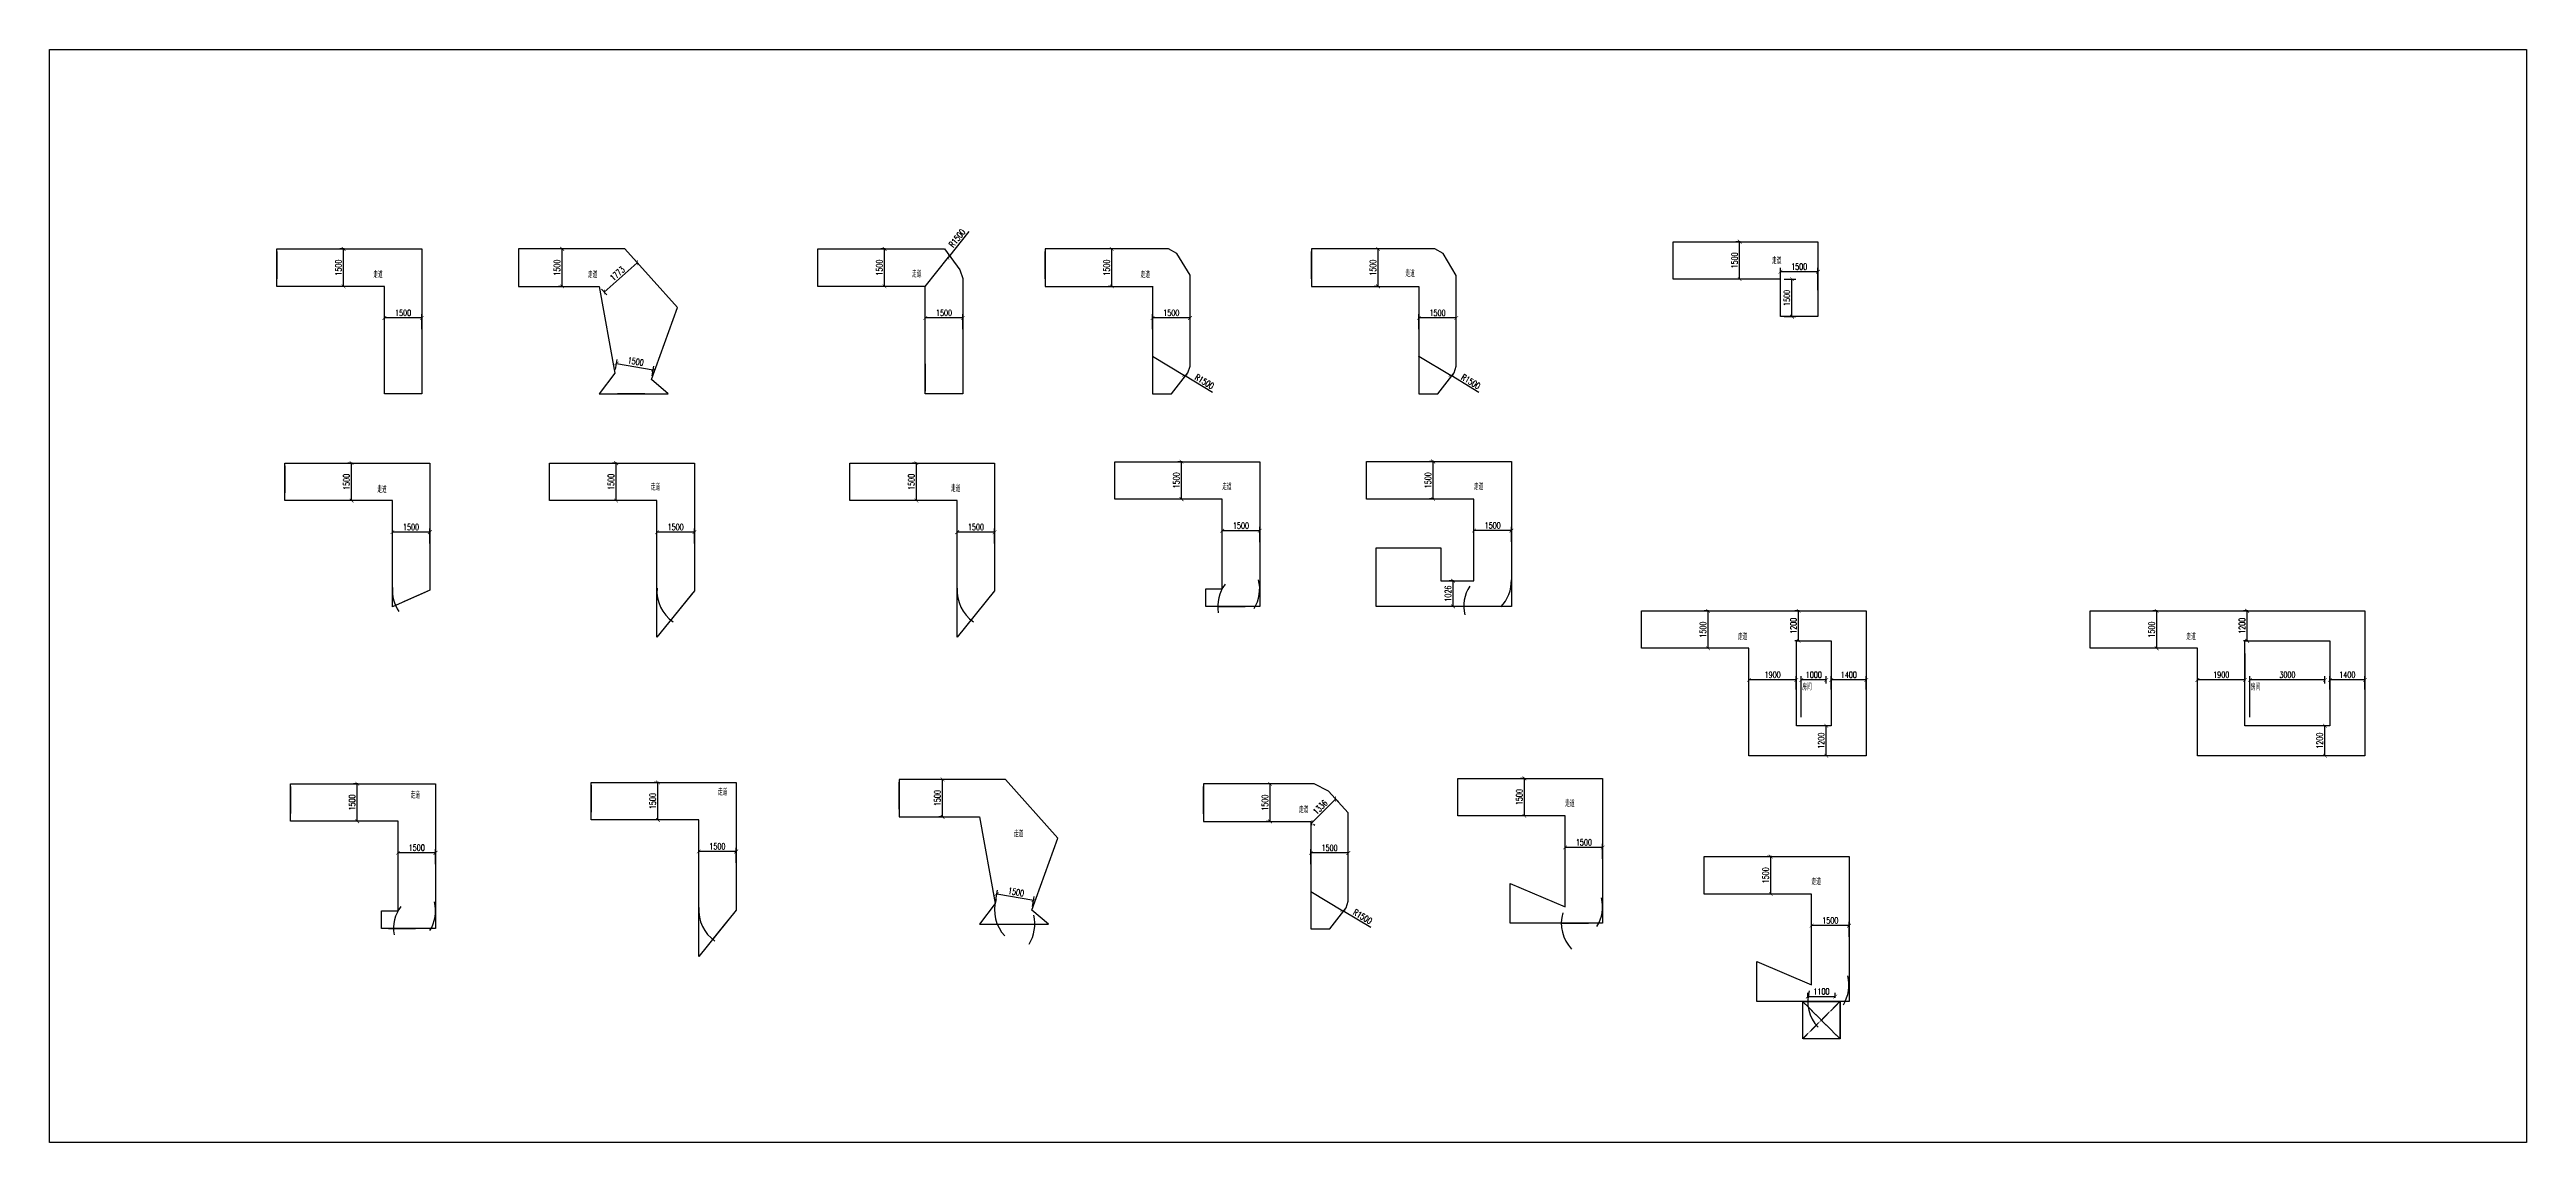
# Model space of a CAD drawing. Header units: millimetres. Extents: x -39580 to 198652, y -46837 to 40673.
# Drawn here: x -39580 to 59550, y -3082 to 40673 of the extents above; entities that cross this region are included whole.
import ezdxf

# ---------------------------------------------------------------- set-up
doc = ezdxf.new("R2010")
doc.units = ezdxf.units.MM
doc.header["$LTSCALE"] = 10
doc.header["$PDMODE"] = 35
doc.linetypes.add('HIDDEN', pattern=[0.375, 0.25, -0.125])
doc.layers.get('Defpoints').update_dxf_attribs({"color": 140})
for name, color, linetype in [('DOOR', 41, 'Continuous'), ('WALL', 7, 'Continuous'), ('图层4', 8, 'Continuous')]:
    doc.layers.add(name, color=color, linetype=linetype)
doc.styles.add('Annotative', font='romans.shx', dxfattribs={"width": 0.75, "bigfont": 'gbcbig.shx'})
doc.styles.add('Arch-Dim', font='romans.shx', dxfattribs={"width": 0.75, "bigfont": 'gbcbig.shx'})
doc.dimstyles.new('Annotative', dxfattribs={"dimscale": 100, "dimtxt": 2.5, "dimasz": 1.5, "dimexe": 1.5, "dimexo": 1.5, "dimgap": 0.8, "dimtad": 1, "dimdec": 0, "dimzin": 3, "dimdsep": 46, "dimtxsty": 'Arch-Dim', "dimblk": 'ARCHTICK', "dimcen": 2.5, "dimazin": 2, "dimtfac": 0.75, "dimtdec": 0, "dimtix": 1, "dimtmove": 2, "dimatfit": 3, "dimfxl": 1, "dimtolj": 1, "dimtzin": 0, "dimarcsym": 0})

msp = doc.modelspace()

# ---------------------------------------------------------------- texts
at = {"style": 'Annotative', "width": 0.75}
for s, p in [('走道', (-26621.3, 31532.4)), ('走道', (-18032.1, 31532.4)), ('走道', (-5063.3, 31553.9)), ('走道', (4085.3, 31531.7)), ('走道', (14684.8, 31578.1)), ('走道', (29355.8, 32089.9)), ('走道', (-26460.7, 22929)), ('走道', (-15518.5, 23025.1)), ('走道', (-3501.8, 22970.5)), ('走道', (7352.9, 23039.9)), ('走道', (17426.6, 23045.9)), ('走道', (27986.7, 17041.2)), ('走道', (45940.4, 17041.2)), ('房间', (30566, 15021.7)), ('房间', (48519.7, 15021.7)), ('走道', (-25128.2, 10693.1)), ('走道', (-12835, 10814.5)), ('走道', (10418.7, 10111.3)), ('走道', (21075.9, 10359.9)), ('走道', (-988.6, 9143.6)), ('走道', (30937.6, 7232.4))]:
    msp.add_text(s, height=250, dxfattribs=at).set_placement(p)

# ---------------------------------------------------------------- blocks, each defined once
blk = doc.blocks.new('_ArchTick')
at = {"color": 0, "linetype": 'ByBlock', "const_width": 0.15}
blk.add_lwpolyline([(-0.5, -0.5), (0.5, 0.5)], dxfattribs=at)
blk = doc.blocks.new('*D22')
at = {"color": 0, "lineweight": -2, "transparency": 16777216}
for p, q in [((-26179, 29475), (-26179, 30077)), ((-24679, 29927), (-26179, 29927)), ((-24679, 29475), (-24679, 30077))]:
    blk.add_line(p, q, dxfattribs=at)
at = {"layer": 'Defpoints', "color": 0, "transparency": 16777216}
for p in [(-26179, 29927), (-26179, 29325), (-24679, 29325)]:
    blk.add_point(p, dxfattribs=at)
at = {"color": 0, "lineweight": -2, "transparency": 16777216, "xscale": 150, "yscale": 150, "zscale": 150, "rotation": 180}
blk.add_blockref('_ArchTick', (-26179, 29927), dxfattribs=at)
at = {"color": 0, "lineweight": -2, "transparency": 16777216, "xscale": 150, "yscale": 150, "zscale": 150}
blk.add_blockref('_ArchTick', (-24679, 29927), dxfattribs=at)
at = {"color": 0, "transparency": 16777216, "insert": (-25429, 30132), "char_height": 250, "attachment_point": 5, "style": 'Arch-Dim'}
blk.add_mtext('\\A1;1500', dxfattribs=at)
blk = doc.blocks.new('*D23')
at = {"color": 0, "lineweight": -2, "transparency": 16777216}
for p, q in [((-27788, 32692), (-27961, 32692)), ((-27811, 31192), (-27811, 32692)), ((-27788, 31192), (-27961, 31192))]:
    blk.add_line(p, q, dxfattribs=at)
at = {"layer": 'Defpoints', "color": 0, "transparency": 16777216}
for p in [(-27811, 32692), (-27638, 32692), (-27638, 31192)]:
    blk.add_point(p, dxfattribs=at)
at = {"color": 0, "lineweight": -2, "transparency": 16777216, "xscale": 150, "yscale": 150, "zscale": 150}
for p, rotation in [((-27811, 32692), 90), ((-27811, 31192), 270)]:
    blk.add_blockref('_ArchTick', p, dxfattribs=dict(at, rotation=rotation))
at = {"color": 0, "transparency": 16777216, "insert": (-28016, 31942), "char_height": 250, "attachment_point": 5, "rotation": 90, "style": 'Arch-Dim'}
blk.add_mtext('\\A1;1500', dxfattribs=at)
blk = doc.blocks.new('*D7')
at = {"color": 0, "lineweight": -2, "transparency": 16777216}
for p, q in [((-4530, 29475), (-4530, 30077)), ((-3030, 29927), (-4530, 29927)), ((-3030, 29475), (-3030, 30077))]:
    blk.add_line(p, q, dxfattribs=at)
at = {"layer": 'Defpoints', "color": 0, "transparency": 16777216}
for p in [(-4530, 29927), (-4530, 29325), (-3030, 29325)]:
    blk.add_point(p, dxfattribs=at)
at = {"color": 0, "lineweight": -2, "transparency": 16777216, "xscale": 150, "yscale": 150, "zscale": 150, "rotation": 180}
blk.add_blockref('_ArchTick', (-4530, 29927), dxfattribs=at)
at = {"color": 0, "lineweight": -2, "transparency": 16777216, "xscale": 150, "yscale": 150, "zscale": 150}
blk.add_blockref('_ArchTick', (-3030, 29927), dxfattribs=at)
at = {"color": 0, "transparency": 16777216, "insert": (-3780, 30132), "char_height": 250, "attachment_point": 5, "style": 'Arch-Dim'}
blk.add_mtext('\\A1;1500', dxfattribs=at)
blk = doc.blocks.new('*D8')
at = {"color": 0, "lineweight": -2, "transparency": 16777216}
for p, q in [((-6139, 32692), (-6312, 32692)), ((-6162, 31192), (-6162, 32692)), ((-6139, 31192), (-6312, 31192))]:
    blk.add_line(p, q, dxfattribs=at)
at = {"layer": 'Defpoints', "color": 0, "transparency": 16777216}
for p in [(-6162, 32692), (-5989, 32692), (-5989, 31192)]:
    blk.add_point(p, dxfattribs=at)
at = {"color": 0, "lineweight": -2, "transparency": 16777216, "xscale": 150, "yscale": 150, "zscale": 150}
for p, rotation in [((-6162, 32692), 90), ((-6162, 31192), 270)]:
    blk.add_blockref('_ArchTick', p, dxfattribs=dict(at, rotation=rotation))
at = {"color": 0, "transparency": 16777216, "insert": (-6367, 31942), "char_height": 250, "attachment_point": 5, "rotation": 90, "style": 'Arch-Dim'}
blk.add_mtext('\\A1;1500', dxfattribs=at)
blk = doc.blocks.new('*D9')
at = {"color": 0, "lineweight": -2, "transparency": 16777216}
for p, q in [((15220, 29474), (15220, 30076)), ((16720, 29926), (15220, 29926)), ((16720, 29474), (16720, 30076))]:
    blk.add_line(p, q, dxfattribs=at)
at = {"layer": 'Defpoints', "color": 0, "transparency": 16777216}
for p in [(15220, 29926), (15220, 29324), (16720, 29324)]:
    blk.add_point(p, dxfattribs=at)
at = {"color": 0, "lineweight": -2, "transparency": 16777216, "xscale": 150, "yscale": 150, "zscale": 150, "rotation": 180}
blk.add_blockref('_ArchTick', (15220, 29926), dxfattribs=at)
at = {"color": 0, "lineweight": -2, "transparency": 16777216, "xscale": 150, "yscale": 150, "zscale": 150}
blk.add_blockref('_ArchTick', (16720, 29926), dxfattribs=at)
at = {"color": 0, "transparency": 16777216, "insert": (15970, 30131), "char_height": 250, "attachment_point": 5, "style": 'Arch-Dim'}
blk.add_mtext('\\A1;1500', dxfattribs=at)
blk = doc.blocks.new('*D10')
at = {"color": 0, "lineweight": -2, "transparency": 16777216}
for p, q in [((13611, 32691), (13438, 32691)), ((13588, 31191), (13588, 32691)), ((13611, 31191), (13438, 31191))]:
    blk.add_line(p, q, dxfattribs=at)
at = {"layer": 'Defpoints', "color": 0, "transparency": 16777216}
for p in [(13588, 32691), (13761, 32691), (13761, 31191)]:
    blk.add_point(p, dxfattribs=at)
at = {"color": 0, "lineweight": -2, "transparency": 16777216, "xscale": 150, "yscale": 150, "zscale": 150}
for p, rotation in [((13588, 32691), 90), ((13588, 31191), 270)]:
    blk.add_blockref('_ArchTick', p, dxfattribs=dict(at, rotation=rotation))
at = {"color": 0, "transparency": 16777216, "insert": (13383, 31941), "char_height": 250, "attachment_point": 5, "rotation": 90, "style": 'Arch-Dim'}
blk.add_mtext('\\A1;1500', dxfattribs=at)
blk = doc.blocks.new('*D11')
at = {"color": 0, "lineweight": -2, "transparency": 16777216}
for p, q in [((4564, 29475), (4564, 30077)), ((6064, 29927), (4564, 29927)), ((6064, 29475), (6064, 30077))]:
    blk.add_line(p, q, dxfattribs=at)
at = {"layer": 'Defpoints', "color": 0, "transparency": 16777216}
for p in [(4564, 29927), (4564, 29325), (6064, 29325)]:
    blk.add_point(p, dxfattribs=at)
at = {"color": 0, "lineweight": -2, "transparency": 16777216, "xscale": 150, "yscale": 150, "zscale": 150, "rotation": 180}
blk.add_blockref('_ArchTick', (4564, 29927), dxfattribs=at)
at = {"color": 0, "lineweight": -2, "transparency": 16777216, "xscale": 150, "yscale": 150, "zscale": 150}
blk.add_blockref('_ArchTick', (6064, 29927), dxfattribs=at)
at = {"color": 0, "transparency": 16777216, "insert": (5314, 30132), "char_height": 250, "attachment_point": 5, "style": 'Arch-Dim'}
blk.add_mtext('\\A1;1500', dxfattribs=at)
blk = doc.blocks.new('*D12')
at = {"color": 0, "lineweight": -2, "transparency": 16777216}
for p, q in [((2955, 32692), (2782, 32692)), ((2932, 31192), (2932, 32692)), ((2955, 31192), (2782, 31192))]:
    blk.add_line(p, q, dxfattribs=at)
at = {"layer": 'Defpoints', "color": 0, "transparency": 16777216}
for p in [(2932, 32692), (3105, 32692), (3105, 31192)]:
    blk.add_point(p, dxfattribs=at)
at = {"color": 0, "lineweight": -2, "transparency": 16777216, "xscale": 150, "yscale": 150, "zscale": 150}
for p, rotation in [((2932, 32692), 90), ((2932, 31192), 270)]:
    blk.add_blockref('_ArchTick', p, dxfattribs=dict(at, rotation=rotation))
at = {"color": 0, "transparency": 16777216, "insert": (2727, 31942), "char_height": 250, "attachment_point": 5, "rotation": 90, "style": 'Arch-Dim'}
blk.add_mtext('\\A1;1500', dxfattribs=at)
blk = doc.blocks.new('*D13')
at = {"color": 0, "lineweight": -2, "transparency": 16777216}
for p, q in [((-25860, 20897), (-25860, 21499)), ((-24360, 21349), (-25860, 21349)), ((-24360, 20897), (-24360, 21499))]:
    blk.add_line(p, q, dxfattribs=at)
at = {"layer": 'Defpoints', "color": 0, "transparency": 16777216}
for p in [(-25860, 21349), (-25860, 20747), (-24360, 20747)]:
    blk.add_point(p, dxfattribs=at)
at = {"color": 0, "lineweight": -2, "transparency": 16777216, "xscale": 150, "yscale": 150, "zscale": 150, "rotation": 180}
blk.add_blockref('_ArchTick', (-25860, 21349), dxfattribs=at)
at = {"color": 0, "lineweight": -2, "transparency": 16777216, "xscale": 150, "yscale": 150, "zscale": 150}
blk.add_blockref('_ArchTick', (-24360, 21349), dxfattribs=at)
at = {"color": 0, "transparency": 16777216, "insert": (-25110, 21554), "char_height": 250, "attachment_point": 5, "style": 'Arch-Dim'}
blk.add_mtext('\\A1;1500', dxfattribs=at)
blk = doc.blocks.new('*D14')
at = {"color": 0, "lineweight": -2, "transparency": 16777216}
for p, q in [((-27469, 24114), (-27642, 24114)), ((-27492, 22614), (-27492, 24114)), ((-27469, 22614), (-27642, 22614))]:
    blk.add_line(p, q, dxfattribs=at)
at = {"layer": 'Defpoints', "color": 0, "transparency": 16777216}
for p in [(-27492, 24114), (-27319, 24114), (-27319, 22614)]:
    blk.add_point(p, dxfattribs=at)
at = {"color": 0, "lineweight": -2, "transparency": 16777216, "xscale": 150, "yscale": 150, "zscale": 150}
for p, rotation in [((-27492, 24114), 90), ((-27492, 22614), 270)]:
    blk.add_blockref('_ArchTick', p, dxfattribs=dict(at, rotation=rotation))
at = {"color": 0, "transparency": 16777216, "insert": (-27697, 23364), "char_height": 250, "attachment_point": 5, "rotation": 90, "style": 'Arch-Dim'}
blk.add_mtext('\\A1;1500', dxfattribs=at)
blk = doc.blocks.new('*D15')
at = {"color": 0, "lineweight": -2, "transparency": 16777216}
for p, q in [((-15272, 20897), (-15272, 21499)), ((-13772, 21349), (-15272, 21349)), ((-13772, 20897), (-13772, 21499))]:
    blk.add_line(p, q, dxfattribs=at)
at = {"layer": 'Defpoints', "color": 0, "transparency": 16777216}
for p in [(-15272, 21349), (-15272, 20747), (-13772, 20747)]:
    blk.add_point(p, dxfattribs=at)
at = {"color": 0, "lineweight": -2, "transparency": 16777216, "xscale": 150, "yscale": 150, "zscale": 150, "rotation": 180}
blk.add_blockref('_ArchTick', (-15272, 21349), dxfattribs=at)
at = {"color": 0, "lineweight": -2, "transparency": 16777216, "xscale": 150, "yscale": 150, "zscale": 150}
blk.add_blockref('_ArchTick', (-13772, 21349), dxfattribs=at)
at = {"color": 0, "transparency": 16777216, "insert": (-14522, 21554), "char_height": 250, "attachment_point": 5, "style": 'Arch-Dim'}
blk.add_mtext('\\A1;1500', dxfattribs=at)
blk = doc.blocks.new('*D16')
at = {"color": 0, "lineweight": -2, "transparency": 16777216}
for p, q in [((-16881, 24114), (-17054, 24114)), ((-16904, 22614), (-16904, 24114)), ((-16881, 22614), (-17054, 22614))]:
    blk.add_line(p, q, dxfattribs=at)
at = {"layer": 'Defpoints', "color": 0, "transparency": 16777216}
for p in [(-16904, 24114), (-16731, 24114), (-16731, 22614)]:
    blk.add_point(p, dxfattribs=at)
at = {"color": 0, "lineweight": -2, "transparency": 16777216, "xscale": 150, "yscale": 150, "zscale": 150}
for p, rotation in [((-16904, 24114), 90), ((-16904, 22614), 270)]:
    blk.add_blockref('_ArchTick', p, dxfattribs=dict(at, rotation=rotation))
at = {"color": 0, "transparency": 16777216, "insert": (-17109, 23364), "char_height": 250, "attachment_point": 5, "rotation": 90, "style": 'Arch-Dim'}
blk.add_mtext('\\A1;1500', dxfattribs=at)
blk = doc.blocks.new('*D24')
at = {"color": 0, "lineweight": -2, "transparency": 16777216}
for p, q in [((-3256, 20897), (-3256, 21499)), ((-1756, 21349), (-3256, 21349)), ((-1756, 20897), (-1756, 21499))]:
    blk.add_line(p, q, dxfattribs=at)
at = {"layer": 'Defpoints', "color": 0, "transparency": 16777216}
for p in [(-3256, 21349), (-3256, 20747), (-1756, 20747)]:
    blk.add_point(p, dxfattribs=at)
at = {"color": 0, "lineweight": -2, "transparency": 16777216, "xscale": 150, "yscale": 150, "zscale": 150, "rotation": 180}
blk.add_blockref('_ArchTick', (-3256, 21349), dxfattribs=at)
at = {"color": 0, "lineweight": -2, "transparency": 16777216, "xscale": 150, "yscale": 150, "zscale": 150}
blk.add_blockref('_ArchTick', (-1756, 21349), dxfattribs=at)
at = {"color": 0, "transparency": 16777216, "insert": (-2506, 21554), "char_height": 250, "attachment_point": 5, "style": 'Arch-Dim'}
blk.add_mtext('\\A1;1500', dxfattribs=at)
blk = doc.blocks.new('*D25')
at = {"color": 0, "lineweight": -2, "transparency": 16777216}
for p, q in [((-4865, 24114), (-5038, 24114)), ((-4888, 22614), (-4888, 24114)), ((-4865, 22614), (-5038, 22614))]:
    blk.add_line(p, q, dxfattribs=at)
at = {"layer": 'Defpoints', "color": 0, "transparency": 16777216}
for p in [(-4888, 24114), (-4715, 24114), (-4715, 22614)]:
    blk.add_point(p, dxfattribs=at)
at = {"color": 0, "lineweight": -2, "transparency": 16777216, "xscale": 150, "yscale": 150, "zscale": 150}
for p, rotation in [((-4888, 24114), 90), ((-4888, 22614), 270)]:
    blk.add_blockref('_ArchTick', p, dxfattribs=dict(at, rotation=rotation))
at = {"color": 0, "transparency": 16777216, "insert": (-5093, 23364), "char_height": 250, "attachment_point": 5, "rotation": 90, "style": 'Arch-Dim'}
blk.add_mtext('\\A1;1500', dxfattribs=at)
blk = doc.blocks.new('*D26')
at = {"color": 0, "lineweight": -2, "transparency": 16777216}
for p, q in [((-13600, 8116), (-13600, 8718)), ((-12100, 8568), (-13600, 8568)), ((-12100, 8116), (-12100, 8718))]:
    blk.add_line(p, q, dxfattribs=at)
at = {"layer": 'Defpoints', "color": 0, "transparency": 16777216}
for p in [(-13600, 8568), (-13600, 7966), (-12100, 7966)]:
    blk.add_point(p, dxfattribs=at)
at = {"color": 0, "lineweight": -2, "transparency": 16777216, "xscale": 150, "yscale": 150, "zscale": 150, "rotation": 180}
blk.add_blockref('_ArchTick', (-13600, 8568), dxfattribs=at)
at = {"color": 0, "lineweight": -2, "transparency": 16777216, "xscale": 150, "yscale": 150, "zscale": 150}
blk.add_blockref('_ArchTick', (-12100, 8568), dxfattribs=at)
at = {"color": 0, "transparency": 16777216, "insert": (-12850, 8773), "char_height": 250, "attachment_point": 5, "style": 'Arch-Dim'}
blk.add_mtext('\\A1;1500', dxfattribs=at)
blk = doc.blocks.new('*D27')
at = {"color": 0, "lineweight": -2, "transparency": 16777216}
for p, q in [((-15209, 11333), (-15382, 11333)), ((-15232, 9833), (-15232, 11333)), ((-15209, 9833), (-15382, 9833))]:
    blk.add_line(p, q, dxfattribs=at)
at = {"layer": 'Defpoints', "color": 0, "transparency": 16777216}
for p in [(-15232, 11333), (-15059, 11333), (-15059, 9833)]:
    blk.add_point(p, dxfattribs=at)
at = {"color": 0, "lineweight": -2, "transparency": 16777216, "xscale": 150, "yscale": 150, "zscale": 150}
for p, rotation in [((-15232, 11333), 90), ((-15232, 9833), 270)]:
    blk.add_blockref('_ArchTick', p, dxfattribs=dict(at, rotation=rotation))
at = {"color": 0, "transparency": 16777216, "insert": (-15437, 10583), "char_height": 250, "attachment_point": 5, "rotation": 90, "style": 'Arch-Dim'}
blk.add_mtext('\\A1;1500', dxfattribs=at)
blk = doc.blocks.new('*D28')
at = {"color": 0, "lineweight": -2, "transparency": 16777216}
for p, q in [((-16935, 27869), (-16867, 28258)), ((-16893, 28110), (-15416, 27851)), ((-15458, 27610), (-15390, 27999))]:
    blk.add_line(p, q, dxfattribs=at)
at = {"layer": 'Defpoints', "color": 0, "transparency": 16777216}
for p in [(-15416, 27851), (-16961, 27722), (-15484, 27462)]:
    blk.add_point(p, dxfattribs=at)
at = {"color": 0, "lineweight": -2, "transparency": 16777216, "xscale": 150, "yscale": 150, "zscale": 150}
for p, rotation in [((-16893, 28110), 170.0445461159565), ((-15416, 27851), 350.0445461159565)]:
    blk.add_blockref('_ArchTick', p, dxfattribs=dict(at, rotation=rotation))
at = {"color": 0, "transparency": 16777216, "insert": (-16119, 28183), "char_height": 250, "attachment_point": 5, "rotation": 350.04455, "style": 'Arch-Dim'}
blk.add_mtext('\\A1;1500', dxfattribs=at)
blk = doc.blocks.new('*D29')
at = {"color": 0, "lineweight": -2, "transparency": 16777216}
for p, q in [((-19040, 32692), (-19213, 32692)), ((-19063, 31192), (-19063, 32692)), ((-19040, 31192), (-19213, 31192))]:
    blk.add_line(p, q, dxfattribs=at)
at = {"layer": 'Defpoints', "color": 0, "transparency": 16777216}
for p in [(-19063, 32692), (-18890, 32692), (-18890, 31192)]:
    blk.add_point(p, dxfattribs=at)
at = {"color": 0, "lineweight": -2, "transparency": 16777216, "xscale": 150, "yscale": 150, "zscale": 150}
for p, rotation in [((-19063, 32692), 90), ((-19063, 31192), 270)]:
    blk.add_blockref('_ArchTick', p, dxfattribs=dict(at, rotation=rotation))
at = {"color": 0, "transparency": 16777216, "insert": (-19268, 31942), "char_height": 250, "attachment_point": 5, "rotation": 90, "style": 'Arch-Dim'}
blk.add_mtext('\\A1;1500', dxfattribs=at)
blk = doc.blocks.new('*D30')
at = {"color": 0, "lineweight": -2, "transparency": 16777216}
for p, q in [((-25632, 8062), (-25632, 8664)), ((-24132, 8514), (-25632, 8514)), ((-24132, 8062), (-24132, 8664))]:
    blk.add_line(p, q, dxfattribs=at)
at = {"layer": 'Defpoints', "color": 0, "transparency": 16777216}
for p in [(-25632, 8514), (-25632, 7912), (-24132, 7912)]:
    blk.add_point(p, dxfattribs=at)
at = {"color": 0, "lineweight": -2, "transparency": 16777216, "xscale": 150, "yscale": 150, "zscale": 150, "rotation": 180}
blk.add_blockref('_ArchTick', (-25632, 8514), dxfattribs=at)
at = {"color": 0, "lineweight": -2, "transparency": 16777216, "xscale": 150, "yscale": 150, "zscale": 150}
blk.add_blockref('_ArchTick', (-24132, 8514), dxfattribs=at)
at = {"color": 0, "transparency": 16777216, "insert": (-24882, 8719), "char_height": 250, "attachment_point": 5, "style": 'Arch-Dim'}
blk.add_mtext('\\A1;1500', dxfattribs=at)
blk = doc.blocks.new('*D31')
at = {"color": 0, "lineweight": -2, "transparency": 16777216}
for p, q in [((-27241, 11279), (-27414, 11279)), ((-27264, 9779), (-27264, 11279)), ((-27241, 9779), (-27414, 9779))]:
    blk.add_line(p, q, dxfattribs=at)
at = {"layer": 'Defpoints', "color": 0, "transparency": 16777216}
for p in [(-27264, 11279), (-27091, 11279), (-27091, 9779)]:
    blk.add_point(p, dxfattribs=at)
at = {"color": 0, "lineweight": -2, "transparency": 16777216, "xscale": 150, "yscale": 150, "zscale": 150}
for p, rotation in [((-27264, 11279), 90), ((-27264, 9779), 270)]:
    blk.add_blockref('_ArchTick', p, dxfattribs=dict(at, rotation=rotation))
at = {"color": 0, "transparency": 16777216, "insert": (-27469, 10529), "char_height": 250, "attachment_point": 5, "rotation": 90, "style": 'Arch-Dim'}
blk.add_mtext('\\A1;1500', dxfattribs=at)
blk = doc.blocks.new('*D32')
at = {"color": 0, "lineweight": -2, "transparency": 16777216}
for p, q in [((-1713, 6630), (-1644, 7019)), ((-1670, 6871), (-193, 6612)), ((-235, 6371), (-167, 6759))]:
    blk.add_line(p, q, dxfattribs=at)
at = {"layer": 'Defpoints', "color": 0, "transparency": 16777216}
for p in [(-1739, 6482), (-261, 6223), (-193, 6612)]:
    blk.add_point(p, dxfattribs=at)
at = {"color": 0, "lineweight": -2, "transparency": 16777216, "xscale": 150, "yscale": 150, "zscale": 150}
for p, rotation in [((-1670, 6871), 170.0445461159564), ((-193, 6612), 350.0445461159563)]:
    blk.add_blockref('_ArchTick', p, dxfattribs=dict(at, rotation=rotation))
at = {"color": 0, "transparency": 16777216, "insert": (-896, 6943), "char_height": 250, "attachment_point": 5, "rotation": 350.04455, "style": 'Arch-Dim'}
blk.add_mtext('\\A1;1500', dxfattribs=at)
blk = doc.blocks.new('*D33')
at = {"color": 0, "lineweight": -2, "transparency": 16777216}
for p, q in [((-3817, 11453), (-3990, 11453)), ((-3840, 9953), (-3840, 11453)), ((-3817, 9953), (-3990, 9953))]:
    blk.add_line(p, q, dxfattribs=at)
at = {"layer": 'Defpoints', "color": 0, "transparency": 16777216}
for p in [(-3840, 11453), (-3667, 11453), (-3667, 9953)]:
    blk.add_point(p, dxfattribs=at)
at = {"color": 0, "lineweight": -2, "transparency": 16777216, "xscale": 150, "yscale": 150, "zscale": 150}
for p, rotation in [((-3840, 11453), 90), ((-3840, 9953), 270)]:
    blk.add_blockref('_ArchTick', p, dxfattribs=dict(at, rotation=rotation))
at = {"color": 0, "transparency": 16777216, "insert": (-4045, 10703), "char_height": 250, "attachment_point": 5, "rotation": 90, "style": 'Arch-Dim'}
blk.add_mtext('\\A1;1500', dxfattribs=at)
blk = doc.blocks.new('*D17')
at = {"color": 0, "lineweight": -2, "transparency": 16777216}
for p, q in [((7353, 20956), (7353, 21558)), ((8853, 21408), (7353, 21408)), ((8853, 20956), (8853, 21558))]:
    blk.add_line(p, q, dxfattribs=at)
at = {"layer": 'Defpoints', "color": 0, "transparency": 16777216}
for p in [(7353, 21408), (7353, 20806), (8853, 20806)]:
    blk.add_point(p, dxfattribs=at)
at = {"color": 0, "lineweight": -2, "transparency": 16777216, "xscale": 150, "yscale": 150, "zscale": 150, "rotation": 180}
blk.add_blockref('_ArchTick', (7353, 21408), dxfattribs=at)
at = {"color": 0, "lineweight": -2, "transparency": 16777216, "xscale": 150, "yscale": 150, "zscale": 150}
blk.add_blockref('_ArchTick', (8853, 21408), dxfattribs=at)
at = {"color": 0, "transparency": 16777216, "insert": (8103, 21613), "char_height": 250, "attachment_point": 5, "style": 'Arch-Dim'}
blk.add_mtext('\\A1;1500', dxfattribs=at)
blk = doc.blocks.new('*D18')
at = {"color": 0, "lineweight": -2, "transparency": 16777216}
for p, q in [((5744, 24173), (5571, 24173)), ((5721, 22673), (5721, 24173)), ((5744, 22673), (5571, 22673))]:
    blk.add_line(p, q, dxfattribs=at)
at = {"layer": 'Defpoints', "color": 0, "transparency": 16777216}
for p in [(5721, 24173), (5894, 24173), (5894, 22673)]:
    blk.add_point(p, dxfattribs=at)
at = {"color": 0, "lineweight": -2, "transparency": 16777216, "xscale": 150, "yscale": 150, "zscale": 150}
for p, rotation in [((5721, 24173), 90), ((5721, 22673), 270)]:
    blk.add_blockref('_ArchTick', p, dxfattribs=dict(at, rotation=rotation))
at = {"color": 0, "transparency": 16777216, "insert": (5516, 23423), "char_height": 250, "attachment_point": 5, "rotation": 90, "style": 'Arch-Dim'}
blk.add_mtext('\\A1;1500', dxfattribs=at)
blk = doc.blocks.new('*D19')
at = {"color": 0, "lineweight": -2, "transparency": 16777216}
for p, q in [((10898, 8055), (10898, 8657)), ((12398, 8507), (10898, 8507)), ((12398, 8055), (12398, 8657))]:
    blk.add_line(p, q, dxfattribs=at)
at = {"layer": 'Defpoints', "color": 0, "transparency": 16777216}
for p in [(10898, 8507), (10898, 7905), (12398, 7905)]:
    blk.add_point(p, dxfattribs=at)
at = {"color": 0, "lineweight": -2, "transparency": 16777216, "xscale": 150, "yscale": 150, "zscale": 150, "rotation": 180}
blk.add_blockref('_ArchTick', (10898, 8507), dxfattribs=at)
at = {"color": 0, "lineweight": -2, "transparency": 16777216, "xscale": 150, "yscale": 150, "zscale": 150}
blk.add_blockref('_ArchTick', (12398, 8507), dxfattribs=at)
at = {"color": 0, "transparency": 16777216, "insert": (11648, 8712), "char_height": 250, "attachment_point": 5, "style": 'Arch-Dim'}
blk.add_mtext('\\A1;1500', dxfattribs=at)
blk = doc.blocks.new('*D20')
at = {"color": 0, "lineweight": -2, "transparency": 16777216}
for p, q in [((9289, 11272), (9116, 11272)), ((9266, 9772), (9266, 11272)), ((9289, 9772), (9116, 9772))]:
    blk.add_line(p, q, dxfattribs=at)
at = {"layer": 'Defpoints', "color": 0, "transparency": 16777216}
for p in [(9266, 11272), (9439, 11272), (9439, 9772)]:
    blk.add_point(p, dxfattribs=at)
at = {"color": 0, "lineweight": -2, "transparency": 16777216, "xscale": 150, "yscale": 150, "zscale": 150}
for p, rotation in [((9266, 11272), 90), ((9266, 9772), 270)]:
    blk.add_blockref('_ArchTick', p, dxfattribs=dict(at, rotation=rotation))
at = {"color": 0, "transparency": 16777216, "insert": (9061, 10522), "char_height": 250, "attachment_point": 5, "rotation": 90, "style": 'Arch-Dim'}
blk.add_mtext('\\A1;1500', dxfattribs=at)
blk = doc.blocks.new('*D21')
at = {"color": 0, "lineweight": -2, "transparency": 16777216}
for p, q in [((10948, 9722), (11892, 10666)), ((11948, 10610), (11999, 10560)), ((11004, 9666), (11054, 9616))]:
    blk.add_line(p, q, dxfattribs=at)
at = {"layer": 'Defpoints', "color": 0, "transparency": 16777216}
for p in [(11842, 10716), (11892, 10666), (10898, 9772)]:
    blk.add_point(p, dxfattribs=at)
at = {"color": 0, "lineweight": -2, "transparency": 16777216, "xscale": 150, "yscale": 150, "zscale": 150}
for p, rotation in [((11892, 10666), 45.00024365882697), ((10948, 9722), 225.0002436588269)]:
    blk.add_blockref('_ArchTick', p, dxfattribs=dict(at, rotation=rotation))
at = {"color": 0, "transparency": 16777216, "insert": (11275, 10339), "char_height": 250, "attachment_point": 5, "rotation": 45.00024, "style": 'Arch-Dim'}
blk.add_mtext('\\A1;1336', dxfattribs=at)
blk = doc.blocks.new('*D34')
at = {"color": 0, "lineweight": -2, "transparency": 16777216}
for p, q in [((21076, 8276), (21076, 8878)), ((22576, 8728), (21076, 8728)), ((22576, 8276), (22576, 8878))]:
    blk.add_line(p, q, dxfattribs=at)
at = {"layer": 'Defpoints', "color": 0, "transparency": 16777216}
for p in [(21076, 8728), (21076, 8126), (22576, 8126)]:
    blk.add_point(p, dxfattribs=at)
at = {"color": 0, "lineweight": -2, "transparency": 16777216, "xscale": 150, "yscale": 150, "zscale": 150, "rotation": 180}
blk.add_blockref('_ArchTick', (21076, 8728), dxfattribs=at)
at = {"color": 0, "lineweight": -2, "transparency": 16777216, "xscale": 150, "yscale": 150, "zscale": 150}
blk.add_blockref('_ArchTick', (22576, 8728), dxfattribs=at)
at = {"color": 0, "transparency": 16777216, "insert": (21826, 8933), "char_height": 250, "attachment_point": 5, "style": 'Arch-Dim'}
blk.add_mtext('\\A1;1500', dxfattribs=at)
blk = doc.blocks.new('*D35')
at = {"color": 0, "lineweight": -2, "transparency": 16777216}
for p, q in [((19467, 11493), (19294, 11493)), ((19444, 9993), (19444, 11493)), ((19467, 9993), (19294, 9993))]:
    blk.add_line(p, q, dxfattribs=at)
at = {"layer": 'Defpoints', "color": 0, "transparency": 16777216}
for p in [(19444, 11493), (19617, 11493), (19617, 9993)]:
    blk.add_point(p, dxfattribs=at)
at = {"color": 0, "lineweight": -2, "transparency": 16777216, "xscale": 150, "yscale": 150, "zscale": 150}
for p, rotation in [((19444, 11493), 90), ((19444, 9993), 270)]:
    blk.add_blockref('_ArchTick', p, dxfattribs=dict(at, rotation=rotation))
at = {"color": 0, "transparency": 16777216, "insert": (19239, 10743), "char_height": 250, "attachment_point": 5, "rotation": 90, "style": 'Arch-Dim'}
blk.add_mtext('\\A1;1500', dxfattribs=at)
blk = doc.blocks.new('*D36')
at = {"color": 0, "lineweight": -2, "transparency": 16777216}
for p, q in [((17427, 20962), (17427, 21564)), ((18927, 21414), (17427, 21414)), ((18927, 20962), (18927, 21564))]:
    blk.add_line(p, q, dxfattribs=at)
at = {"layer": 'Defpoints', "color": 0, "transparency": 16777216}
for p in [(17427, 21414), (17427, 20812), (18927, 20812)]:
    blk.add_point(p, dxfattribs=at)
at = {"color": 0, "lineweight": -2, "transparency": 16777216, "xscale": 150, "yscale": 150, "zscale": 150, "rotation": 180}
blk.add_blockref('_ArchTick', (17427, 21414), dxfattribs=at)
at = {"color": 0, "lineweight": -2, "transparency": 16777216, "xscale": 150, "yscale": 150, "zscale": 150}
blk.add_blockref('_ArchTick', (18927, 21414), dxfattribs=at)
at = {"color": 0, "transparency": 16777216, "insert": (18177, 21619), "char_height": 250, "attachment_point": 5, "style": 'Arch-Dim'}
blk.add_mtext('\\A1;1500', dxfattribs=at)
blk = doc.blocks.new('*D37')
at = {"color": 0, "lineweight": -2, "transparency": 16777216}
for p, q in [((15818, 24179), (15645, 24179)), ((15795, 22679), (15795, 24179)), ((15818, 22679), (15645, 22679))]:
    blk.add_line(p, q, dxfattribs=at)
at = {"layer": 'Defpoints', "color": 0, "transparency": 16777216}
for p in [(15795, 24179), (15968, 24179), (15968, 22679)]:
    blk.add_point(p, dxfattribs=at)
at = {"color": 0, "lineweight": -2, "transparency": 16777216, "xscale": 150, "yscale": 150, "zscale": 150}
for p, rotation in [((15795, 24179), 90), ((15795, 22679), 270)]:
    blk.add_blockref('_ArchTick', p, dxfattribs=dict(at, rotation=rotation))
at = {"color": 0, "transparency": 16777216, "insert": (15590, 23429), "char_height": 250, "attachment_point": 5, "rotation": 90, "style": 'Arch-Dim'}
blk.add_mtext('\\A1;1500', dxfattribs=at)
blk = doc.blocks.new('*D38')
at = {"color": 0, "lineweight": -2, "transparency": 16777216}
for p, q in [((-17378, 30959), (-16056, 32140)), ((-16165, 32261), (-15956, 32028)), ((-17487, 31080), (-17278, 30847))]:
    blk.add_line(p, q, dxfattribs=at)
at = {"layer": 'Defpoints', "color": 0, "transparency": 16777216}
for p in [(-16265, 32373), (-16056, 32140), (-17587, 31192)]:
    blk.add_point(p, dxfattribs=at)
at = {"color": 0, "lineweight": -2, "transparency": 16777216, "xscale": 150, "yscale": 150, "zscale": 150}
for p, rotation in [((-16056, 32140), 41.77163825157484), ((-17378, 30959), 221.7716382515748)]:
    blk.add_blockref('_ArchTick', p, dxfattribs=dict(at, rotation=rotation))
at = {"color": 0, "transparency": 16777216, "insert": (-16854, 31702), "char_height": 250, "attachment_point": 5, "rotation": 41.77164, "style": 'Arch-Dim'}
blk.add_mtext('\\A1;1773', dxfattribs=at)
blk = doc.blocks.new('*D39')
at = {"color": 0, "lineweight": -2, "transparency": 16777216}
for p in [(-2787, 33382), (-4530, 31192)]:
    blk.add_line(p, (-3596, 32366), dxfattribs=at)
at = {"layer": 'Defpoints', "color": 0, "transparency": 16777216}
for p in [(-3596, 32366), (-4530, 31192)]:
    blk.add_point(p, dxfattribs=at)
at = {"color": 0, "lineweight": -2, "transparency": 16777216, "xscale": 150, "yscale": 150, "zscale": 150, "rotation": 231.4679126425082}
blk.add_blockref('_ArchTick', (-3596, 32366), dxfattribs=at)
at = {"color": 0, "transparency": 16777216, "insert": (-3258, 33119), "char_height": 250, "attachment_point": 5, "rotation": 51.46791, "style": 'Arch-Dim'}
blk.add_mtext('\\A1;R1500', dxfattribs=at)
blk = doc.blocks.new('*D40')
at = {"color": 0, "lineweight": -2, "transparency": 16777216}
for p in [(4564, 28392), (6962, 26948)]:
    blk.add_line(p, (5849, 27618), dxfattribs=at)
at = {"layer": 'Defpoints', "color": 0, "transparency": 16777216}
for p in [(4564, 28392), (5849, 27618)]:
    blk.add_point(p, dxfattribs=at)
at = {"color": 0, "lineweight": -2, "transparency": 16777216, "xscale": 150, "yscale": 150, "zscale": 150, "rotation": 148.9387344755185}
blk.add_blockref('_ArchTick', (5849, 27618), dxfattribs=at)
at = {"color": 0, "transparency": 16777216, "insert": (6640, 27381), "char_height": 250, "attachment_point": 5, "rotation": 328.93873, "style": 'Arch-Dim'}
blk.add_mtext('\\A1;R1500', dxfattribs=at)
blk = doc.blocks.new('*D41')
at = {"color": 0, "lineweight": -2, "transparency": 16777216}
for p in [(15226, 28391), (17623, 26947)]:
    blk.add_line(p, (16510, 27617), dxfattribs=at)
at = {"layer": 'Defpoints', "color": 0, "transparency": 16777216}
for p in [(15226, 28391), (16510, 27617)]:
    blk.add_point(p, dxfattribs=at)
at = {"color": 0, "lineweight": -2, "transparency": 16777216, "xscale": 150, "yscale": 150, "zscale": 150, "rotation": 148.9387344755186}
blk.add_blockref('_ArchTick', (16510, 27617), dxfattribs=at)
at = {"color": 0, "transparency": 16777216, "insert": (17301, 27380), "char_height": 250, "attachment_point": 5, "rotation": 328.93873, "style": 'Arch-Dim'}
blk.add_mtext('\\A1;R1500', dxfattribs=at)
blk = doc.blocks.new('*D42')
at = {"color": 0, "lineweight": -2, "transparency": 16777216}
for p, q in [((16614, 19405), (16441, 19405)), ((16591, 18379), (16591, 19405)), ((16614, 18379), (16441, 18379))]:
    blk.add_line(p, q, dxfattribs=at)
at = {"layer": 'Defpoints', "color": 0, "transparency": 16777216}
for p in [(16591, 19405), (16764, 19405), (16764, 18379)]:
    blk.add_point(p, dxfattribs=at)
at = {"color": 0, "lineweight": -2, "transparency": 16777216, "xscale": 150, "yscale": 150, "zscale": 150}
for p, rotation in [((16591, 19405), 90), ((16591, 18379), 270)]:
    blk.add_blockref('_ArchTick', p, dxfattribs=dict(at, rotation=rotation))
at = {"color": 0, "transparency": 16777216, "insert": (16386, 18892), "char_height": 250, "attachment_point": 5, "rotation": 90, "style": 'Arch-Dim'}
blk.add_mtext('\\A1;1026', dxfattribs=at)
blk = doc.blocks.new('*D79')
at = {"color": 0, "lineweight": -2, "transparency": 16777216}
for p in [(10898, 6972), (13296, 5528)]:
    blk.add_line(p, (12183, 6198), dxfattribs=at)
at = {"layer": 'Defpoints', "color": 0, "transparency": 16777216}
for p in [(10898, 6972), (12183, 6198)]:
    blk.add_point(p, dxfattribs=at)
at = {"color": 0, "lineweight": -2, "transparency": 16777216, "xscale": 150, "yscale": 150, "zscale": 150, "rotation": 148.9387344755186}
blk.add_blockref('_ArchTick', (12183, 6198), dxfattribs=at)
at = {"color": 0, "transparency": 16777216, "insert": (12973, 5961), "char_height": 250, "attachment_point": 5, "rotation": 328.93873, "style": 'Arch-Dim'}
blk.add_mtext('\\A1;R1500', dxfattribs=at)
blk = doc.blocks.new('*D98')
at = {"color": 0, "lineweight": -2, "transparency": 16777216}
for p, q in [((30938, 5148), (30938, 5750)), ((32438, 5600), (30938, 5600)), ((32438, 5148), (32438, 5750))]:
    blk.add_line(p, q, dxfattribs=at)
at = {"layer": 'Defpoints', "color": 0, "transparency": 16777216}
for p in [(30938, 5600), (30938, 4998), (32438, 4998)]:
    blk.add_point(p, dxfattribs=at)
at = {"color": 0, "lineweight": -2, "transparency": 16777216, "xscale": 150, "yscale": 150, "zscale": 150, "rotation": 180}
blk.add_blockref('_ArchTick', (30938, 5600), dxfattribs=at)
at = {"color": 0, "lineweight": -2, "transparency": 16777216, "xscale": 150, "yscale": 150, "zscale": 150}
blk.add_blockref('_ArchTick', (32438, 5600), dxfattribs=at)
at = {"color": 0, "transparency": 16777216, "insert": (31688, 5805), "char_height": 250, "attachment_point": 5, "style": 'Arch-Dim'}
blk.add_mtext('\\A1;1500', dxfattribs=at)
blk = doc.blocks.new('*D99')
at = {"color": 0, "lineweight": -2, "transparency": 16777216}
for p, q in [((29329, 8365), (29156, 8365)), ((29306, 6865), (29306, 8365)), ((29329, 6865), (29156, 6865))]:
    blk.add_line(p, q, dxfattribs=at)
at = {"layer": 'Defpoints', "color": 0, "transparency": 16777216}
for p in [(29306, 8365), (29479, 8365), (29479, 6865)]:
    blk.add_point(p, dxfattribs=at)
at = {"color": 0, "lineweight": -2, "transparency": 16777216, "xscale": 150, "yscale": 150, "zscale": 150}
for p, rotation in [((29306, 8365), 90), ((29306, 6865), 270)]:
    blk.add_blockref('_ArchTick', p, dxfattribs=dict(at, rotation=rotation))
at = {"color": 0, "transparency": 16777216, "insert": (29101, 7615), "char_height": 250, "attachment_point": 5, "rotation": 90, "style": 'Arch-Dim'}
blk.add_mtext('\\A1;1500', dxfattribs=at)
blk = doc.blocks.new('*D100')
at = {"color": 0, "lineweight": -2, "transparency": 16777216}
for p, q in [((30785, 2715), (30785, 2908)), ((30785, 2758), (31885, 2758)), ((31885, 2715), (31885, 2908))]:
    blk.add_line(p, q, dxfattribs=at)
at = {"layer": 'Defpoints', "color": 0, "transparency": 16777216}
for p in [(30785, 2565), (31885, 2758), (31885, 2565)]:
    blk.add_point(p, dxfattribs=at)
at = {"color": 0, "lineweight": -2, "transparency": 16777216, "xscale": 150, "yscale": 150, "zscale": 150, "rotation": 180}
blk.add_blockref('_ArchTick', (30785, 2758), dxfattribs=at)
at = {"color": 0, "lineweight": -2, "transparency": 16777216, "xscale": 150, "yscale": 150, "zscale": 150}
blk.add_blockref('_ArchTick', (31885, 2758), dxfattribs=at)
at = {"color": 0, "transparency": 16777216, "insert": (31335, 2963), "char_height": 250, "attachment_point": 5, "style": 'Arch-Dim'}
blk.add_mtext('\\A1;1100', dxfattribs=at)
blk = doc.blocks.new('*D105')
at = {"color": 0, "lineweight": -2, "transparency": 16777216}
for p, q in [((28429, 14984), (28429, 15586)), ((30329, 15436), (28429, 15436)), ((30329, 15051), (30329, 15586))]:
    blk.add_line(p, q, dxfattribs=at)
at = {"layer": 'Defpoints', "color": 0, "transparency": 16777216}
for p in [(28429, 15436), (30329, 14901), (28429, 14834)]:
    blk.add_point(p, dxfattribs=at)
at = {"color": 0, "lineweight": -2, "transparency": 16777216, "xscale": 150, "yscale": 150, "zscale": 150, "rotation": 180}
blk.add_blockref('_ArchTick', (28429, 15436), dxfattribs=at)
at = {"color": 0, "lineweight": -2, "transparency": 16777216, "xscale": 150, "yscale": 150, "zscale": 150}
blk.add_blockref('_ArchTick', (30329, 15436), dxfattribs=at)
at = {"color": 0, "transparency": 16777216, "insert": (29379, 15641), "char_height": 250, "attachment_point": 5, "style": 'Arch-Dim'}
blk.add_mtext('\\A1;1900', dxfattribs=at)
blk = doc.blocks.new('*D106')
at = {"color": 0, "lineweight": -2, "transparency": 16777216}
for p, q in [((26820, 18201), (26647, 18201)), ((26797, 16701), (26797, 18201)), ((26820, 16701), (26647, 16701))]:
    blk.add_line(p, q, dxfattribs=at)
at = {"layer": 'Defpoints', "color": 0, "transparency": 16777216}
for p in [(26797, 18201), (26970, 18201), (26970, 16701)]:
    blk.add_point(p, dxfattribs=at)
at = {"color": 0, "lineweight": -2, "transparency": 16777216, "xscale": 150, "yscale": 150, "zscale": 150}
for p, rotation in [((26797, 18201), 90), ((26797, 16701), 270)]:
    blk.add_blockref('_ArchTick', p, dxfattribs=dict(at, rotation=rotation))
at = {"color": 0, "transparency": 16777216, "insert": (26592, 17451), "char_height": 250, "attachment_point": 5, "rotation": 90, "style": 'Arch-Dim'}
blk.add_mtext('\\A1;1500', dxfattribs=at)
blk = doc.blocks.new('*D107')
at = {"color": 0, "lineweight": -2, "transparency": 16777216}
for p, q in [((31729, 15051), (31729, 15586)), ((33129, 15436), (31729, 15436)), ((33129, 15051), (33129, 15586))]:
    blk.add_line(p, q, dxfattribs=at)
at = {"layer": 'Defpoints', "color": 0, "transparency": 16777216}
for p in [(31729, 15436), (31729, 14901), (33129, 14901)]:
    blk.add_point(p, dxfattribs=at)
at = {"color": 0, "lineweight": -2, "transparency": 16777216, "xscale": 150, "yscale": 150, "zscale": 150, "rotation": 180}
blk.add_blockref('_ArchTick', (31729, 15436), dxfattribs=at)
at = {"color": 0, "lineweight": -2, "transparency": 16777216, "xscale": 150, "yscale": 150, "zscale": 150}
blk.add_blockref('_ArchTick', (33129, 15436), dxfattribs=at)
at = {"color": 0, "transparency": 16777216, "insert": (32429, 15641), "char_height": 250, "attachment_point": 5, "style": 'Arch-Dim'}
blk.add_mtext('\\A1;1400', dxfattribs=at)
blk = doc.blocks.new('*D108')
at = {"color": 0, "lineweight": -2, "transparency": 16777216}
for p, q in [((30529, 13951), (30529, 15586)), ((31529, 15436), (30529, 15436)), ((31529, 15295), (31529, 15586))]:
    blk.add_line(p, q, dxfattribs=at)
at = {"layer": 'Defpoints', "color": 0, "transparency": 16777216}
for p in [(30529, 15436), (31529, 15145), (30529, 13801)]:
    blk.add_point(p, dxfattribs=at)
at = {"color": 0, "lineweight": -2, "transparency": 16777216, "xscale": 150, "yscale": 150, "zscale": 150, "rotation": 180}
blk.add_blockref('_ArchTick', (30529, 15436), dxfattribs=at)
at = {"color": 0, "lineweight": -2, "transparency": 16777216, "xscale": 150, "yscale": 150, "zscale": 150}
blk.add_blockref('_ArchTick', (31529, 15436), dxfattribs=at)
at = {"color": 0, "transparency": 16777216, "insert": (31029, 15641), "char_height": 250, "attachment_point": 5, "style": 'Arch-Dim'}
blk.add_mtext('\\A1;1000', dxfattribs=at)
blk = doc.blocks.new('*D109')
at = {"color": 0, "lineweight": -2, "transparency": 16777216}
for p, q in [((30443, 18201), (30270, 18201)), ((30420, 17001), (30420, 18201)), ((30443, 17001), (30270, 17001))]:
    blk.add_line(p, q, dxfattribs=at)
at = {"layer": 'Defpoints', "color": 0, "transparency": 16777216}
for p in [(30420, 18201), (30593, 18201), (30593, 17001)]:
    blk.add_point(p, dxfattribs=at)
at = {"color": 0, "lineweight": -2, "transparency": 16777216, "xscale": 150, "yscale": 150, "zscale": 150}
for p, rotation in [((30420, 18201), 90), ((30420, 17001), 270)]:
    blk.add_blockref('_ArchTick', p, dxfattribs=dict(at, rotation=rotation))
at = {"color": 0, "transparency": 16777216, "insert": (30215, 17601), "char_height": 250, "attachment_point": 5, "rotation": 90, "style": 'Arch-Dim'}
blk.add_mtext('\\A1;1200', dxfattribs=at)
blk = doc.blocks.new('*D110')
at = {"color": 0, "lineweight": -2, "transparency": 16777216}
for p, q in [((31551, 13601), (31378, 13601)), ((31528, 12401), (31528, 13601)), ((31551, 12401), (31378, 12401))]:
    blk.add_line(p, q, dxfattribs=at)
at = {"layer": 'Defpoints', "color": 0, "transparency": 16777216}
for p in [(31528, 13601), (31701, 13601), (31701, 12401)]:
    blk.add_point(p, dxfattribs=at)
at = {"color": 0, "lineweight": -2, "transparency": 16777216, "xscale": 150, "yscale": 150, "zscale": 150}
for p, rotation in [((31528, 13601), 90), ((31528, 12401), 270)]:
    blk.add_blockref('_ArchTick', p, dxfattribs=dict(at, rotation=rotation))
at = {"color": 0, "transparency": 16777216, "insert": (31323, 13001), "char_height": 250, "attachment_point": 5, "rotation": 90, "style": 'Arch-Dim'}
blk.add_mtext('\\A1;1200', dxfattribs=at)
blk = doc.blocks.new('*D111')
at = {"color": 0, "lineweight": -2, "transparency": 16777216}
for p, q in [((29693, 31037), (29693, 31928)), ((31193, 31778), (29693, 31778)), ((31193, 31037), (31193, 31928))]:
    blk.add_line(p, q, dxfattribs=at)
at = {"layer": 'Defpoints', "color": 0, "transparency": 16777216}
for p in [(29693, 31778), (29693, 30887), (31193, 30887)]:
    blk.add_point(p, dxfattribs=at)
at = {"color": 0, "lineweight": -2, "transparency": 16777216, "xscale": 150, "yscale": 150, "zscale": 150, "rotation": 180}
blk.add_blockref('_ArchTick', (29693, 31778), dxfattribs=at)
at = {"color": 0, "lineweight": -2, "transparency": 16777216, "xscale": 150, "yscale": 150, "zscale": 150}
blk.add_blockref('_ArchTick', (31193, 31778), dxfattribs=at)
at = {"color": 0, "transparency": 16777216, "insert": (30443, 31983), "char_height": 250, "attachment_point": 5, "style": 'Arch-Dim'}
blk.add_mtext('\\A1;1500', dxfattribs=at)
blk = doc.blocks.new('*D112')
at = {"color": 0, "lineweight": -2, "transparency": 16777216}
for p, q in [((28084, 32979), (27911, 32979)), ((28061, 31479), (28061, 32979)), ((28084, 31479), (27911, 31479))]:
    blk.add_line(p, q, dxfattribs=at)
at = {"layer": 'Defpoints', "color": 0, "transparency": 16777216}
for p in [(28061, 32979), (28234, 32979), (28234, 31479)]:
    blk.add_point(p, dxfattribs=at)
at = {"color": 0, "lineweight": -2, "transparency": 16777216, "xscale": 150, "yscale": 150, "zscale": 150}
for p, rotation in [((28061, 32979), 90), ((28061, 31479), 270)]:
    blk.add_blockref('_ArchTick', p, dxfattribs=dict(at, rotation=rotation))
at = {"color": 0, "transparency": 16777216, "insert": (27856, 32229), "char_height": 250, "attachment_point": 5, "rotation": 90, "style": 'Arch-Dim'}
blk.add_mtext('\\A1;1500', dxfattribs=at)
blk = doc.blocks.new('*D113')
at = {"color": 0, "lineweight": -2, "transparency": 16777216}
for p, q in [((29843, 31479), (30304, 31479)), ((30154, 29979), (30154, 31479)), ((29843, 29979), (30304, 29979))]:
    blk.add_line(p, q, dxfattribs=at)
at = {"layer": 'Defpoints', "color": 0, "transparency": 16777216}
for p in [(29693, 31479), (30154, 31479), (29693, 29979)]:
    blk.add_point(p, dxfattribs=at)
at = {"color": 0, "lineweight": -2, "transparency": 16777216, "xscale": 150, "yscale": 150, "zscale": 150}
for p, rotation in [((30154, 31479), 90), ((30154, 29979), 270)]:
    blk.add_blockref('_ArchTick', p, dxfattribs=dict(at, rotation=rotation))
at = {"color": 0, "transparency": 16777216, "insert": (29949, 30729), "char_height": 250, "attachment_point": 5, "rotation": 90, "style": 'Arch-Dim'}
blk.add_mtext('\\A1;1500', dxfattribs=at)
blk = doc.blocks.new('*D115')
at = {"color": 0, "lineweight": -2, "transparency": 16777216}
for p, q in [((46383, 14984), (46383, 15586)), ((48283, 15436), (46383, 15436)), ((48283, 15051), (48283, 15586))]:
    blk.add_line(p, q, dxfattribs=at)
at = {"layer": 'Defpoints', "color": 0, "transparency": 16777216}
for p in [(46383, 15436), (48283, 14901), (46383, 14834)]:
    blk.add_point(p, dxfattribs=at)
at = {"color": 0, "lineweight": -2, "transparency": 16777216, "xscale": 150, "yscale": 150, "zscale": 150, "rotation": 180}
blk.add_blockref('_ArchTick', (46383, 15436), dxfattribs=at)
at = {"color": 0, "lineweight": -2, "transparency": 16777216, "xscale": 150, "yscale": 150, "zscale": 150}
blk.add_blockref('_ArchTick', (48283, 15436), dxfattribs=at)
at = {"color": 0, "transparency": 16777216, "insert": (47333, 15641), "char_height": 250, "attachment_point": 5, "style": 'Arch-Dim'}
blk.add_mtext('\\A1;1900', dxfattribs=at)
blk = doc.blocks.new('*D116')
at = {"color": 0, "lineweight": -2, "transparency": 16777216}
for p, q in [((44774, 18201), (44601, 18201)), ((44751, 16701), (44751, 18201)), ((44774, 16701), (44601, 16701))]:
    blk.add_line(p, q, dxfattribs=at)
at = {"layer": 'Defpoints', "color": 0, "transparency": 16777216}
for p in [(44751, 18201), (44924, 18201), (44924, 16701)]:
    blk.add_point(p, dxfattribs=at)
at = {"color": 0, "lineweight": -2, "transparency": 16777216, "xscale": 150, "yscale": 150, "zscale": 150}
for p, rotation in [((44751, 18201), 90), ((44751, 16701), 270)]:
    blk.add_blockref('_ArchTick', p, dxfattribs=dict(at, rotation=rotation))
at = {"color": 0, "transparency": 16777216, "insert": (44546, 17451), "char_height": 250, "attachment_point": 5, "rotation": 90, "style": 'Arch-Dim'}
blk.add_mtext('\\A1;1500', dxfattribs=at)
blk = doc.blocks.new('*D117')
at = {"color": 0, "lineweight": -2, "transparency": 16777216}
for p, q in [((51683, 15051), (51683, 15586)), ((53083, 15436), (51683, 15436)), ((53083, 15051), (53083, 15586))]:
    blk.add_line(p, q, dxfattribs=at)
at = {"layer": 'Defpoints', "color": 0, "transparency": 16777216}
for p in [(51683, 15436), (51683, 14901), (53083, 14901)]:
    blk.add_point(p, dxfattribs=at)
at = {"color": 0, "lineweight": -2, "transparency": 16777216, "xscale": 150, "yscale": 150, "zscale": 150, "rotation": 180}
blk.add_blockref('_ArchTick', (51683, 15436), dxfattribs=at)
at = {"color": 0, "lineweight": -2, "transparency": 16777216, "xscale": 150, "yscale": 150, "zscale": 150}
blk.add_blockref('_ArchTick', (53083, 15436), dxfattribs=at)
at = {"color": 0, "transparency": 16777216, "insert": (52383, 15641), "char_height": 250, "attachment_point": 5, "style": 'Arch-Dim'}
blk.add_mtext('\\A1;1400', dxfattribs=at)
blk = doc.blocks.new('*D118')
at = {"color": 0, "lineweight": -2, "transparency": 16777216}
for p, q in [((48483, 13951), (48483, 15586)), ((51483, 15436), (48483, 15436)), ((51483, 15295), (51483, 15586))]:
    blk.add_line(p, q, dxfattribs=at)
at = {"layer": 'Defpoints', "color": 0, "transparency": 16777216}
for p in [(48483, 15436), (51483, 15145), (48483, 13801)]:
    blk.add_point(p, dxfattribs=at)
at = {"color": 0, "lineweight": -2, "transparency": 16777216, "xscale": 150, "yscale": 150, "zscale": 150, "rotation": 180}
blk.add_blockref('_ArchTick', (48483, 15436), dxfattribs=at)
at = {"color": 0, "lineweight": -2, "transparency": 16777216, "xscale": 150, "yscale": 150, "zscale": 150}
blk.add_blockref('_ArchTick', (51483, 15436), dxfattribs=at)
at = {"color": 0, "transparency": 16777216, "insert": (49983, 15641), "char_height": 250, "attachment_point": 5, "style": 'Arch-Dim'}
blk.add_mtext('\\A1;3000', dxfattribs=at)
blk = doc.blocks.new('*D119')
at = {"color": 0, "lineweight": -2, "transparency": 16777216}
for p, q in [((48397, 18201), (48224, 18201)), ((48374, 17001), (48374, 18201)), ((48397, 17001), (48224, 17001))]:
    blk.add_line(p, q, dxfattribs=at)
at = {"layer": 'Defpoints', "color": 0, "transparency": 16777216}
for p in [(48374, 18201), (48547, 18201), (48547, 17001)]:
    blk.add_point(p, dxfattribs=at)
at = {"color": 0, "lineweight": -2, "transparency": 16777216, "xscale": 150, "yscale": 150, "zscale": 150}
for p, rotation in [((48374, 18201), 90), ((48374, 17001), 270)]:
    blk.add_blockref('_ArchTick', p, dxfattribs=dict(at, rotation=rotation))
at = {"color": 0, "transparency": 16777216, "insert": (48169, 17601), "char_height": 250, "attachment_point": 5, "rotation": 90, "style": 'Arch-Dim'}
blk.add_mtext('\\A1;1200', dxfattribs=at)
blk = doc.blocks.new('*D120')
at = {"color": 0, "lineweight": -2, "transparency": 16777216}
for p, q in [((51505, 13601), (51332, 13601)), ((51482, 12401), (51482, 13601)), ((51505, 12401), (51332, 12401))]:
    blk.add_line(p, q, dxfattribs=at)
at = {"layer": 'Defpoints', "color": 0, "transparency": 16777216}
for p in [(51482, 13601), (51655, 13601), (51655, 12401)]:
    blk.add_point(p, dxfattribs=at)
at = {"color": 0, "lineweight": -2, "transparency": 16777216, "xscale": 150, "yscale": 150, "zscale": 150}
for p, rotation in [((51482, 13601), 90), ((51482, 12401), 270)]:
    blk.add_blockref('_ArchTick', p, dxfattribs=dict(at, rotation=rotation))
at = {"color": 0, "transparency": 16777216, "insert": (51277, 13001), "char_height": 250, "attachment_point": 5, "rotation": 90, "style": 'Arch-Dim'}
blk.add_mtext('\\A1;1200', dxfattribs=at)

# ---------------------------------------------------------------- dimensions: what is measured, and where the dimension line sits
for base, p1, p2, picture, middle in [((-27810.6, 32692.3), (-27637.6, 31192.3), (-27637.6, 32692.3), '*D23', (-28015.6, 31942.3)), ((-19063.1, 32692.3), (-18890.1, 31192.3), (-18890.1, 32692.3), '*D29', (-19268.1, 31942.3)), ((-6162.4, 32692.3), (-5989.4, 31192.3), (-5989.4, 32692.3), '*D8', (-6367.4, 31942.3)), ((2932.3, 32692.3), (3105.3, 31192.3), (3105.3, 32692.3), '*D12', (2727.3, 31942.3)), ((13587.8, 32691.2), (13760.8, 31191.2), (13760.8, 32691.2), '*D10', (13382.8, 31941.2)), ((28061.5, 32979.3), (28234.5, 31479.3), (28234.5, 32979.3), '*D112', (27856.5, 32229.3)), ((30154.5, 31479.3), (29693.5, 29979.3), (29693.5, 31479.3), '*D113', (29949.5, 30729.3)), ((-27492, 24114.3), (-27319, 22614.3), (-27319, 24114.3), '*D14', (-27697, 23364.3)), ((-16903.6, 24114.3), (-16730.6, 22614.3), (-16730.6, 24114.3), '*D16', (-17108.6, 23364.3)), ((-4888, 24114.3), (-4715, 22614.3), (-4715, 24114.3), '*D25', (-5093, 23364.3)), ((5720.9, 24172.6), (5893.9, 22672.6), (5893.9, 24172.6), '*D18', (5515.9, 23422.6)), ((15794.6, 24178.6), (15967.6, 22678.6), (15967.6, 24178.6), '*D37', (15589.6, 23428.6)), ((16590.5, 19404.6), (16763.5, 18378.6), (16763.5, 19404.6), '*D42', (16385.5, 18891.6)), ((26797.4, 18201.1), (26970.4, 16701.1), (26970.4, 18201.1), '*D106', (26592.4, 17451.1)), ((30420.1, 18201.1), (30593.1, 17001.1), (30593.1, 18201.1), '*D109', (30215.1, 17601.1)), ((44751.1, 18201.1), (44924.1, 16701.1), (44924.1, 18201.1), '*D116', (44546.1, 17451.1)), ((48373.9, 18201.1), (48546.9, 17001.1), (48546.9, 18201.1), '*D119', (48168.9, 17601.1)), ((31528.3, 13601.1), (31701.3, 12401.1), (31701.3, 13601.1), '*D110', (31323.3, 13001.1)), ((51482, 13601.1), (51655, 12401.1), (51655, 13601.1), '*D120', (51277, 13001.1)), ((-27263.7, 11279.3), (-27090.7, 9779.3), (-27090.7, 11279.3), '*D31', (-27468.7, 10529.3)), ((-15232, 11333.5), (-15059, 9833.5), (-15059, 11333.5), '*D27', (-15437, 10583.5)), ((-3840.2, 11453.1), (-3667.2, 9953.1), (-3667.2, 11453.1), '*D33', (-4045.2, 10703.1)), ((9265.7, 11271.9), (9438.7, 9771.9), (9438.7, 11271.9), '*D20', (9060.7, 10521.9)), ((19443.9, 11492.5), (19616.9, 9992.5), (19616.9, 11492.5), '*D35', (19238.9, 10742.5)), ((29305.6, 8365.1), (29478.6, 6865.1), (29478.6, 8365.1), '*D99', (29100.6, 7615.1))]:
    dim = msp.add_linear_dim(base=base, p1=p1, p2=p2, angle=90, dimstyle='Annotative')
    dim.commit()
    dim.dimension.update_dxf_attribs({"geometry": picture, "text_midpoint": middle})
for center, mpoint, picture, middle in [((-4530.4, 31192.3), (-3595.9, 32365.7), '*D39', (-3258.1, 33118.9)), ((4564.3, 28392.3), (5849.2, 27618.4), '*D40', (6639.9, 27381.4)), ((15225.5, 28391.2), (16510.4, 27617.3), '*D41', (17301.2, 27380.3)), ((10897.7, 6971.9), (12182.6, 6197.9), '*D79', (12973.4, 5960.9))]:
    dim = msp.add_radius_dim(center=center, mpoint=mpoint, dimstyle='Annotative')
    dim.commit()
    dim.dimension.update_dxf_attribs({"geometry": picture, "text_midpoint": middle})
for p1, p2, distance, picture, middle in [((-17586.8, 31192.3), (-16264.8, 32373.2), -312.9, '*D38', (-16853.9, 31702.2)), ((-16961.4, 27721.6), (-15484, 27462.2), 394.7, '*D28', (-16119, 28182.6)), ((10897.7, 9771.9), (11842.2, 10716.3), -71.1, '*D21', (11275.3, 10338.8)), ((-1738.5, 6482.3), (-261.1, 6223), 394.7, '*D32', (-896.1, 6943.3)), ((30784.8, 2565.1), (31884.8, 2565.1), 192.5, '*D100', (31334.8, 2962.6))]:
    dim = msp.add_aligned_dim(p1=p1, p2=p2, distance=distance, dimstyle='Annotative')
    dim.commit()
    dim.dimension.update_dxf_attribs({"geometry": picture, "text_midpoint": middle})
for base, p1, p2, picture, middle in [((29693.5, 31778.5), (31193.5, 30887), (29693.5, 30887), '*D111', (30443.5, 31983.5)), ((-26178.6, 29927.3), (-24678.6, 29325.3), (-26178.6, 29325.3), '*D22', (-25428.6, 30132.3)), ((-4530.4, 29927.3), (-3030.4, 29325.3), (-4530.4, 29325.3), '*D7', (-3780.4, 30132.3)), ((4564.3, 29927.3), (6064.3, 29325.3), (4564.3, 29325.3), '*D11', (5314.3, 30132.3)), ((15219.8, 29926.2), (16719.8, 29324.2), (15219.8, 29324.2), '*D9', (15969.8, 30131.2)), ((-25860, 21349.3), (-24360, 20747.3), (-25860, 20747.3), '*D13', (-25110, 21554.3)), ((-15271.6, 21349.3), (-13771.6, 20747.3), (-15271.6, 20747.3), '*D15', (-14521.6, 21554.3)), ((-3256, 21349.3), (-1756, 20747.3), (-3256, 20747.3), '*D24', (-2506, 21554.3)), ((7352.9, 21407.6), (8852.9, 20805.6), (7352.9, 20805.6), '*D17', (8102.9, 21612.6)), ((17426.6, 21413.6), (18926.6, 20811.6), (17426.6, 20811.6), '*D36', (18176.6, 21618.6)), ((28429.4, 15436.1), (30329.4, 14901.1), (28429.4, 14834.1), '*D105', (29379.4, 15641.1)), ((30529.4, 15436.1), (31529.4, 15145.1), (30529.4, 13801.1), '*D108', (31029.4, 15641.1)), ((31729.4, 15436.1), (33129.4, 14901.1), (31729.4, 14901.1), '*D107', (32429.4, 15641.1)), ((46383.1, 15436.1), (48283.1, 14901.1), (46383.1, 14834.1), '*D115', (47333.1, 15641.1)), ((48483.1, 15436.1), (51483.1, 15145.1), (48483.1, 13801.1), '*D118', (49983.1, 15641.1)), ((51683.1, 15436.1), (53083.1, 14901.1), (51683.1, 14901.1), '*D117', (52383.1, 15641.1)), ((-13600, 8568.5), (-12100, 7966.5), (-13600, 7966.5), '*D26', (-12850, 8773.5)), ((21075.9, 8727.5), (22575.9, 8125.5), (21075.9, 8125.5), '*D34', (21825.9, 8932.5)), ((-25631.7, 8514.3), (-24131.7, 7912.3), (-25631.7, 7912.3), '*D30', (-24881.7, 8719.3)), ((10897.7, 8506.9), (12397.7, 7904.9), (10897.7, 7904.9), '*D19', (11647.7, 8711.9)), ((30937.6, 5600.1), (32437.6, 4998.1), (30937.6, 4998.1), '*D98', (31687.6, 5805.1))]:
    dim = msp.add_linear_dim(base=base, p1=p1, p2=p2, dimstyle='Annotative')
    dim.commit()
    dim.dimension.update_dxf_attribs({"geometry": picture, "text_midpoint": middle})

# ---------------------------------------------------------------- linework, layer by layer
msp.add_lwpolyline([(-39579.6, 40673), (59549.9, 40673), (59549.9, -3082), (-39579.6, -3082)], close=True)
at = {"color": 2}
for centre, start, end in [((-24360, 19029.5), 175.732475, 214.498492), ((-13771.6, 18999.7), 175.732475, 235.549166), ((-1756, 18999.7), 175.732475, 235.549166), ((8673.6, 18372.6), 143.588805, 189.383757), ((7352.9, 19083.6), 328.103898, 13.89885), ((18520.8, 18378.6), 147.430964, 193.225916), ((17426.6, 19404.6), 315.661043, 1.455995), ((-24310.9, 5479.3), 143.588805, 189.383757), ((-25631.7, 6190.3), 328.103898, 13.89885), ((-12100, 6218.9), 175.732475, 235.549166), ((-261.1, 6223), 163.732471, 223.549162), ((-1648.6, 5653.1), 328.103898, 13.89885), ((22423.1, 5692.5), 163.732471, 223.549162), ((21075.9, 6352.1), 328.103898, 13.89885), ((32284.8, 2565.1), 163.732471, 223.549162), ((30937.6, 3224.7), 328.103898, 13.89885)]:
    msp.add_arc(centre, 1500, start, end, dxfattribs=at)
for p in [(-4530.4, 31192.3), (4564.3, 31192.3), (15219.8, 31191.2), (4564.3, 28392.3), (15225.5, 28391.2), (-24360, 19029.5), (-13771.6, 18999.7), (-1756, 18999.7), (7352.9, 19083.6), (17426.6, 19404.6), (8673.6, 18372.6), (18520.8, 18378.6), (-25631.7, 6190.3), (-12100, 6218.9), (-261.1, 6223), (21075.9, 6352.1), (-24310.9, 5479.3), (-1648.6, 5653.1), (22423.1, 5692.5), (30937.6, 3224.7), (32284.8, 2565.1)]:
    msp.add_point(p, dxfattribs=at)
at = {"layer": 'DOOR', "const_width": 50}
for points in [[(25393.5, 32879.3), (25393.5, 31779.3)], [(-30478.6, 32592.3), (-30478.6, 31492.3)], [(-20805, 32592.3), (-20805, 31492.3)], [(-8830.4, 32592.3), (-8830.4, 31492.3)], [(264.3, 32592.3), (264.3, 31492.3)], [(10919.8, 32592.3), (10919.8, 31492.3)], [(29693.5, 31179.3), (29693.5, 30079.3)], [(-4530.4, 28092.3), (-4530.4, 26992.3)], [(4564.3, 28392.3), (4564.3, 27292.3)], [(15219.8, 27991.2), (15219.8, 26891.2)], [(-26078.6, 26892.3), (-24978.6, 26892.3)], [(-16855, 26892.3), (-15755, 26892.3)], [(-30160, 24014.3), (-30160, 22914.3)], [(-19571.6, 24014.3), (-19571.6, 22914.3)], [(-7556, 24014.3), (-7556, 22914.3)], [(3052.9, 24072.6), (3052.9, 22972.6)], [(13126.6, 24078.6), (13126.6, 22978.6)], [(-25457.9, 18545.1), (-24451.5, 18989.1)], [(-14534.7, 18057.1), (-13842.6, 18912.1)], [(-2699.8, 17833.8), (-2007.7, 18688.8)], [(7173.6, 18372.6), (8273.6, 18372.6)], [(17247.4, 18378.6), (18347.4, 18378.6)], [(24129.4, 18101.1), (24129.4, 17001.1)], [(42083.1, 18101.1), (42083.1, 17001.1)], [(30329.4, 16501.1), (30329.4, 15401.1)], [(48283.1, 16501.1), (48283.1, 15401.1)], [(31729.4, 15001.1), (31729.4, 13901.1)], [(51683.1, 15001.1), (51683.1, 13901.1)], [(28529.4, 12401.1), (29629.4, 12401.1)], [(46483.1, 12401.1), (47583.1, 12401.1)], [(-29931.7, 11179.3), (-29931.7, 10079.3)], [(-17900, 11233.5), (-17900, 10133.5)], [(-5582.1, 11353.1), (-5582.1, 10253.1)], [(6597.7, 11172.9), (6597.7, 10072.9)], [(16775.9, 11392.5), (16775.9, 10292.5)], [(26637.6, 8265.1), (26637.6, 7165.1)], [(10897.7, 6971.9), (10897.7, 5871.9)], [(-26026.6, 5479.3), (-24926.6, 5479.3)], [(-13075.2, 5014.1), (-12383.1, 5869.1)], [(-1191.3, 5653.1), (-91.3, 5653.1)], [(20896.7, 5692.5), (22023.1, 5692.5)], [(30484.8, 2565.1), (31884.8, 2565.1)]]:
    msp.add_lwpolyline(points, dxfattribs=at)
at = {"layer": 'WALL'}
for points in [[(25393.5, 32979.3), (31193.5, 32979.3), (31193.5, 29979.3), (29693.5, 29979.3), (29693.5, 31479.3), (25393.5, 31479.3)], [(-30478.6, 32692.3), (-24678.6, 32692.3), (-24678.6, 26892.3), (-26178.6, 26892.3), (-26178.6, 31192.3), (-30478.6, 31192.3)], [(-20805, 32692.3), (-20805, 31192.3), (-17586.8, 31192.3), (-16961.4, 27721.6), (-17586.8, 26892.3), (-14816.6, 26892.3), (-15484, 27462.2), (-14451.5, 30343.1), (-16549.8, 32692.3)], [(-8830.4, 32692.3), (-3766.6, 32692.3), (-3148.6, 31857), (-3030.4, 31512), (-3030.4, 26892.3), (-4530.4, 26892.3), (-4530.4, 31192.3), (-8830.4, 31192.3)], [(264.3, 32692.3), (264.3, 31192.3), (4564.3, 31192.3), (4564.3, 26892.3), (5323.4, 26892.3), (5973.4, 27736), (6064.3, 27994), (6064.3, 31633), (5533.4, 32510), (5204.4, 32692.3)], [(10919.8, 32691.2), (10919.8, 31191.2), (15219.8, 31191.2), (15219.8, 26891.2), (15978.9, 26891.2), (16628.9, 27734.9), (16719.8, 27992.9), (16719.8, 31631.9), (16188.9, 32508.9), (15859.9, 32691.2)], [(-30160, 24114.3), (-24360, 24114.3), (-24360, 19029.5), (-25860, 18367.7), (-25860, 22614.3), (-30160, 22614.3)], [(-19571.6, 24114.3), (-13771.6, 24114.3), (-13771.6, 18999.7), (-15271.6, 17146.7), (-15271.6, 22614.3), (-19571.6, 22614.3)], [(-7556, 24114.3), (-1756, 24114.3), (-1756, 18999.7), (-3256, 17146.7), (-3256, 22614.3), (-7556, 22614.3)], [(3052.9, 24172.6), (8852.9, 24172.6), (8852.9, 18372.6), (6696.9, 18372.6), (6696.9, 19083.6), (7352.9, 19083.6), (7352.9, 22672.6), (3052.9, 22672.6)], [(13126.6, 24178.6), (18926.6, 24178.6), (18926.6, 18378.6), (13508.5, 18378.6), (13508.5, 20726.7), (16100.4, 20726.7), (16100.4, 19404.6), (17426.6, 19404.6), (17426.6, 22678.6), (13126.6, 22678.6)], [(24129.4, 18201.1), (33129.4, 18201.1), (33129.4, 12401.1), (28429.4, 12401.1), (28429.4, 16701.1), (24129.4, 16701.1)], [(42083.1, 18201.1), (53083.1, 18201.1), (53083.1, 12401.1), (46383.1, 12401.1), (46383.1, 16701.1), (42083.1, 16701.1)], [(30329.4, 17001.1), (31729.4, 17001.1), (31729.4, 13601.1), (30329.4, 13601.1)], [(48283.1, 17001.1), (51683.1, 17001.1), (51683.1, 13601.1), (48283.1, 13601.1)], [(-29931.7, 11279.3), (-24131.7, 11279.3), (-24131.7, 5479.3), (-26287.7, 5479.3), (-26287.7, 6190.3), (-25631.7, 6190.3), (-25631.7, 9779.3), (-29931.7, 9779.3)], [(-17900, 11333.5), (-12100, 11333.5), (-12100, 6218.9), (-13600, 4365.9), (-13600, 9833.5), (-17900, 9833.5)], [(-5582.1, 11453.1), (-5582.1, 9953.1), (-2363.9, 9953.1), (-1738.5, 6482.3), (-2363.9, 5653.1), (406.3, 5653.1), (-261.1, 6223), (771.4, 9103.9), (-1326.9, 11453.1)], [(6597.7, 11271.9), (6597.7, 9771.9), (10897.7, 9771.9), (10897.7, 5471.9), (11656.9, 5471.9), (12306.9, 6315.6), (12397.7, 6573.6), (12397.7, 10117), (11602.9, 10987.7), (11029.1, 11271.9)], [(16775.9, 11492.5), (22575.9, 11492.5), (22575.9, 5692.5), (18881.9, 5692.5), (18881.9, 7289.6), (21075.9, 6352.1), (21075.9, 9992.5), (16775.9, 9992.5)], [(26637.6, 8365.1), (32437.6, 8365.1), (32437.6, 2565.1), (28743.6, 2565.1), (28743.6, 4162.2), (30937.6, 3224.7), (30937.6, 6865.1), (26637.6, 6865.1)]]:
    msp.add_lwpolyline(points, close=True, dxfattribs=at)
at = {"layer": '图层4', "linetype": 'HIDDEN'}
msp.add_lwpolyline([(30584.8, 2565.1), (32084.8, 2565.1), (32084.8, 1065.1), (30584.8, 1065.1), (30584.8, 2565.1), (32084.8, 1065.1), (32084.8, 2565.1), (30584.8, 1065.1)], dxfattribs=at)

msp.set_redraw_order([(e.dxf.handle, doc.entitydb.next_handle()) for e in msp.query("TEXT MTEXT ATTDEF DIMENSION ARC_DIMENSION")])  # texts and dimensions are drawn at this point

doc.saveas('drawing.dxf')
